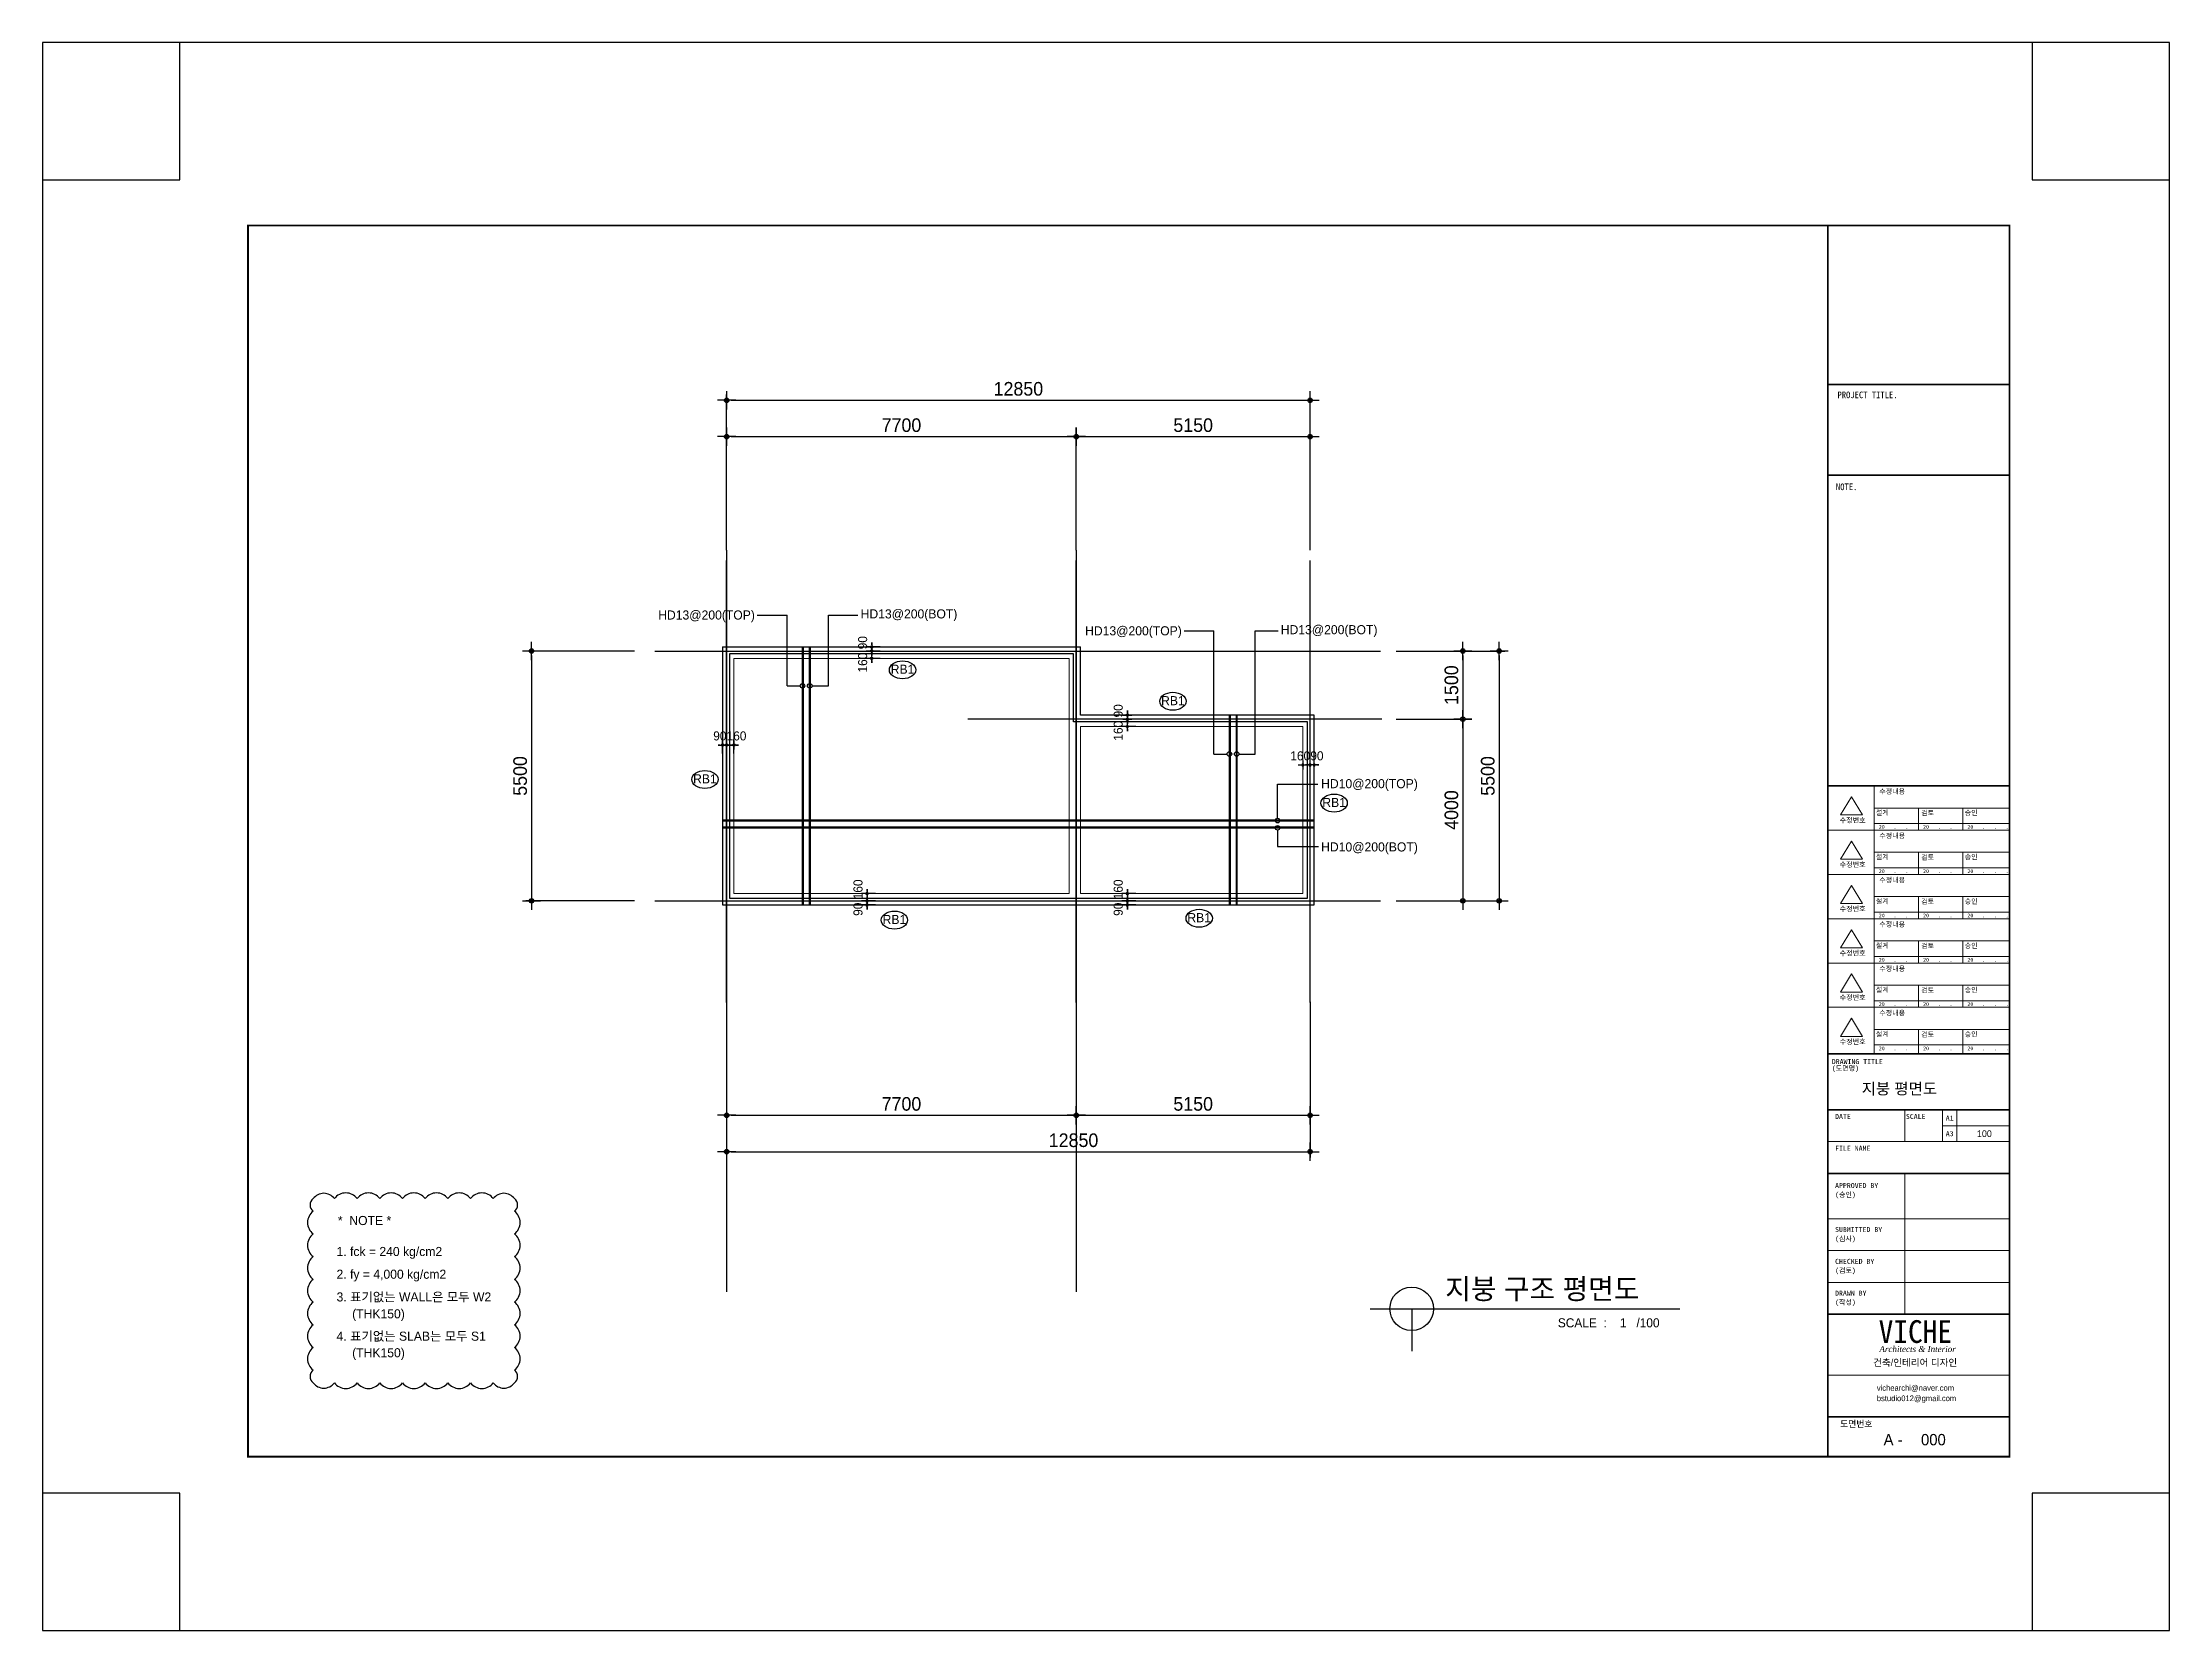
# Model space of a CAD drawing. Header units: millimetres. Extents: x 2237537 to 2823092, y 532110 to 734861.
# Drawn here: x 2448337 to 2495181, y 602024 to 636981 of the extents above; entities that cross this region are included whole.
import ezdxf
from ezdxf.enums import TextEntityAlignment as Align
from ezdxf.lldxf.tags import DXFTag

# ---------------------------------------------------------------- set-up
doc = ezdxf.new("R2010")
doc.units = ezdxf.units.MM
doc.header["$LTSCALE"] = 300
doc.header["$MEASUREMENT"] = 0
doc.layers.get('0').update_dxf_attribs({"lineweight": 0})
for name, color, linetype in [('2', 2, 'Continuous'), ('6', 6, 'Continuous'), ('A-SHT', 9, 'Continuous'), ('BOX-T1', 3, 'Continuous'), ('BOX-T2', 4, 'Continuous'), ('CEN', 1, 'CEN'), ('COL', 2, 'Continuous'), ('DIM', 7, 'Continuous'), ('ETC', 6, 'Continuous'), ('FORM', 4, 'Continuous'), ('TEX', 3, 'Continuous'), ('WID', 4, 'Continuous'), ('도면층4', 3, 'Continuous')]:
    doc.layers.add(name, color=color, linetype=linetype)
doc.styles.add('box3', font='Expo M.ttf')
doc.styles.add('box4', font='GulimChe.ttf')
doc.styles.add('doul2', font='TIMESI.TTF')
doc.styles.add('STYLE1', font='DotumChe.ttf')
doc.styles.add('울릉도', font='Expo M.ttf')
doc.styles.add('주열', font='Dotum.ttf')
doc.styles.add('타이틀', font='H2HDRM.TTF')
doc.styles.add('휴먼세엑스포', font='Dotum.ttf')
tags = doc.linetypes.add('CEN', pattern=[62, 60, -1, 0, -1]).pattern_tags.tags
tags[10:11] = [DXFTag(74, 4), DXFTag(75, 0), DXFTag(340, '0'), DXFTag(46, 1.0), DXFTag(50, 0.0), DXFTag(44, 0.0), DXFTag(45, 0.0)]
tags[8:9] = [DXFTag(74, 4), DXFTag(75, 0), DXFTag(340, '0'), DXFTag(46, 1.0), DXFTag(50, 0.0), DXFTag(44, 0.0), DXFTag(45, 0.0)]
tags[6:7] = [DXFTag(74, 4), DXFTag(75, 0), DXFTag(340, '0'), DXFTag(46, 1.0), DXFTag(50, 0.0), DXFTag(44, 0.0), DXFTag(45, 0.0)]
tags[4:5] = [DXFTag(74, 4), DXFTag(75, 0), DXFTag(340, '0'), DXFTag(46, 1.0), DXFTag(50, 0.0), DXFTag(44, 0.0), DXFTag(45, 0.0)]
tags = doc.linetypes.add('HID', pattern=[2.3, 1.5, -0.8]).pattern_tags.tags
tags[6:7] = [DXFTag(74, 4), DXFTag(75, 0), DXFTag(340, '0'), DXFTag(46, 1.0), DXFTag(50, 0.0), DXFTag(44, 0.0), DXFTag(45, 0.0)]
tags[4:5] = [DXFTag(74, 4), DXFTag(75, 0), DXFTag(340, '0'), DXFTag(46, 1.0), DXFTag(50, 0.0), DXFTag(44, 0.0), DXFTag(45, 0.0)]
doc.dimstyles.new('CPDIM1', dxfattribs={"dimtxt": 3, "dimasz": 1, "dimexe": 1.25, "dimexo": 1, "dimgap": 1, "dimtad": 1, "dimdec": 0, "dimzin": 1, "dimdsep": 46, "dimtxsty": '휴먼세엑스포', "dimblk1": 'Z_DOT', "dimblk2": 'Z_DOT', "dimsah": 1, "dimcen": 2.5, "dimadec": 0, "dimazin": 0, "dimtfac": 1, "dimtdec": 0, "dimtix": 1, "dimtmove": 2, "dimatfit": 3, "dimldrblk": 'Z_DOT', "dimfxl": 1, "dimtolj": 1, "dimtzin": 1, "dimarcsym": 0})

# ---------------------------------------------------------------- blocks, each defined once
blk = doc.blocks.new('Z_DOT')
at = {"layer": 'DIM', "color": 7}
for p, q in [((-2, 0), (2, 0)), ((0, -2), (0, 2))]:
    blk.add_line(p, q, dxfattribs=at)
for radius in [0.5, 0.25]:
    blk.add_circle((0, 0), radius, dxfattribs=at)
blk = doc.blocks.new('*D72')
at = {"layer": 'DEFPOINTS', "color": 0}
for p in [(2471104, 628305), (2463404, 625705), (2471104, 625705)]:
    blk.add_point(p, dxfattribs=at)
at = {"layer": 'DIM', "color": 0, "lineweight": -2}
for p, q in [((2463404, 625805), (2463404, 628430)), ((2463504, 628305), (2471004, 628305)), ((2471104, 625805), (2471104, 628430))]:
    blk.add_line(p, q, dxfattribs=at)
at = {"layer": 'DIM', "color": 0, "lineweight": -2, "xscale": 100, "yscale": 100, "zscale": 100, "rotation": 180}
blk.add_blockref('Z_DOT', (2463404, 628305), dxfattribs=at)
at = {"layer": 'DIM', "color": 0, "lineweight": -2, "xscale": 100, "yscale": 100, "zscale": 100}
blk.add_blockref('Z_DOT', (2471104, 628305), dxfattribs=at)
at = {"layer": 'DIM', "color": 0, "insert": (2467254, 628556), "char_height": 300, "attachment_point": 5, "style": '휴먼세엑스포'}
blk.add_mtext('\\A1;7700', dxfattribs=at)
blk = doc.blocks.new('*D73')
at = {"layer": 'DEFPOINTS', "color": 0}
for p in [(2476254, 629105), (2463404, 625705), (2476254, 625705)]:
    blk.add_point(p, dxfattribs=at)
at = {"layer": 'DIM', "color": 0, "lineweight": -2}
for p, q in [((2463404, 625805), (2463404, 629230)), ((2476254, 625805), (2476254, 629230)), ((2463504, 629105), (2476154, 629105))]:
    blk.add_line(p, q, dxfattribs=at)
at = {"layer": 'DIM', "color": 0, "lineweight": -2, "xscale": 100, "yscale": 100, "zscale": 100, "rotation": 180}
blk.add_blockref('Z_DOT', (2463404, 629105), dxfattribs=at)
at = {"layer": 'DIM', "color": 0, "lineweight": -2, "xscale": 100, "yscale": 100, "zscale": 100}
blk.add_blockref('Z_DOT', (2476254, 629105), dxfattribs=at)
at = {"layer": 'DIM', "color": 0, "insert": (2469829, 629356), "char_height": 300, "attachment_point": 5, "style": '휴먼세엑스포'}
blk.add_mtext('\\A1;12850', dxfattribs=at)
blk = doc.blocks.new('*D74')
at = {"layer": 'DEFPOINTS', "color": 0}
for p in [(2461478, 623585), (2459107, 618085), (2461478, 618085)]:
    blk.add_point(p, dxfattribs=at)
at = {"layer": 'DIM', "color": 0, "lineweight": -2}
for p, q in [((2461378, 623585), (2458982, 623585)), ((2459107, 623485), (2459107, 618185)), ((2461378, 618085), (2458982, 618085))]:
    blk.add_line(p, q, dxfattribs=at)
at = {"layer": 'DIM', "color": 0, "lineweight": -2, "xscale": 100, "yscale": 100, "zscale": 100}
for p, rotation in [((2459107, 623585), 90), ((2459107, 618085), 270)]:
    blk.add_blockref('Z_DOT', p, dxfattribs=dict(at, rotation=rotation))
at = {"layer": 'DIM', "color": 0, "insert": (2458857, 620835), "char_height": 300, "attachment_point": 5, "rotation": 90, "style": '휴먼세엑스포'}
blk.add_mtext('\\A1;5500', dxfattribs=at)
blk = doc.blocks.new('*D75')
at = {"layer": 'DEFPOINTS', "color": 0}
for p in [(2476254, 628305), (2471104, 625705), (2476254, 625705)]:
    blk.add_point(p, dxfattribs=at)
at = {"layer": 'DIM', "color": 0, "lineweight": -2}
for p, q in [((2471104, 625805), (2471104, 628430)), ((2471204, 628305), (2476154, 628305)), ((2476254, 625805), (2476254, 628430))]:
    blk.add_line(p, q, dxfattribs=at)
at = {"layer": 'DIM', "color": 0, "lineweight": -2, "xscale": 100, "yscale": 100, "zscale": 100, "rotation": 180}
blk.add_blockref('Z_DOT', (2471104, 628305), dxfattribs=at)
at = {"layer": 'DIM', "color": 0, "lineweight": -2, "xscale": 100, "yscale": 100, "zscale": 100}
blk.add_blockref('Z_DOT', (2476254, 628305), dxfattribs=at)
at = {"layer": 'DIM', "color": 0, "insert": (2473679, 628556), "char_height": 300, "attachment_point": 5, "style": '휴먼세엑스포'}
blk.add_mtext('\\A1;5150', dxfattribs=at)
blk = doc.blocks.new('*D76')
at = {"layer": 'DEFPOINTS', "color": 0}
for p in [(2478047, 623585), (2478047, 618085), (2480418, 618085)]:
    blk.add_point(p, dxfattribs=at)
at = {"layer": 'DIM', "color": 0, "lineweight": -2}
for p, q in [((2478147, 623585), (2480543, 623585)), ((2480418, 623485), (2480418, 618185)), ((2478147, 618085), (2480543, 618085))]:
    blk.add_line(p, q, dxfattribs=at)
at = {"layer": 'DIM', "color": 0, "lineweight": -2, "xscale": 100, "yscale": 100, "zscale": 100}
for p, rotation in [((2480418, 623585), 90), ((2480418, 618085), 270)]:
    blk.add_blockref('Z_DOT', p, dxfattribs=dict(at, rotation=rotation))
at = {"layer": 'DIM', "color": 0, "insert": (2480168, 620835), "char_height": 300, "attachment_point": 5, "rotation": 90, "style": '휴먼세엑스포'}
blk.add_mtext('\\A1;5500', dxfattribs=at)
blk = doc.blocks.new('*D77')
at = {"layer": 'DEFPOINTS', "color": 0}
for p in [(2478047, 622085), (2478047, 618085), (2479618, 618085)]:
    blk.add_point(p, dxfattribs=at)
at = {"layer": 'DIM', "color": 0, "lineweight": -2}
for p, q in [((2478147, 622085), (2479743, 622085)), ((2479618, 621985), (2479618, 618185)), ((2478147, 618085), (2479743, 618085))]:
    blk.add_line(p, q, dxfattribs=at)
at = {"layer": 'DIM', "color": 0, "lineweight": -2, "xscale": 100, "yscale": 100, "zscale": 100}
for p, rotation in [((2479618, 622085), 90), ((2479618, 618085), 270)]:
    blk.add_blockref('Z_DOT', p, dxfattribs=dict(at, rotation=rotation))
at = {"layer": 'DIM', "color": 0, "insert": (2479368, 620085), "char_height": 300, "attachment_point": 5, "rotation": 90, "style": '휴먼세엑스포'}
blk.add_mtext('\\A1;4000', dxfattribs=at)
blk = doc.blocks.new('*D78')
at = {"layer": 'DEFPOINTS', "color": 0}
for p in [(2478047, 623585), (2478047, 622085), (2479618, 622085)]:
    blk.add_point(p, dxfattribs=at)
at = {"layer": 'DIM', "color": 0, "lineweight": -2}
for p, q in [((2478147, 623585), (2479743, 623585)), ((2479618, 623485), (2479618, 622185)), ((2478147, 622085), (2479743, 622085))]:
    blk.add_line(p, q, dxfattribs=at)
at = {"layer": 'DIM', "color": 0, "lineweight": -2, "xscale": 100, "yscale": 100, "zscale": 100}
for p, rotation in [((2479618, 623585), 90), ((2479618, 622085), 270)]:
    blk.add_blockref('Z_DOT', p, dxfattribs=dict(at, rotation=rotation))
at = {"layer": 'DIM', "color": 0, "insert": (2479368, 622835), "char_height": 300, "attachment_point": 5, "rotation": 90, "style": '휴먼세엑스포'}
blk.add_mtext('\\A1;1500', dxfattribs=at)
blk = doc.blocks.new('*D79')
at = {"layer": 'DEFPOINTS', "color": 0}
for p in [(2463404, 615964), (2471104, 615964), (2471104, 613364)]:
    blk.add_point(p, dxfattribs=at)
at = {"layer": 'DIM', "color": 0, "lineweight": -2}
for p, q in [((2463404, 615864), (2463404, 613239)), ((2471104, 615864), (2471104, 613239)), ((2463504, 613364), (2471004, 613364))]:
    blk.add_line(p, q, dxfattribs=at)
at = {"layer": 'DIM', "color": 0, "lineweight": -2, "xscale": 100, "yscale": 100, "zscale": 100, "rotation": 180}
blk.add_blockref('Z_DOT', (2463404, 613364), dxfattribs=at)
at = {"layer": 'DIM', "color": 0, "lineweight": -2, "xscale": 100, "yscale": 100, "zscale": 100}
blk.add_blockref('Z_DOT', (2471104, 613364), dxfattribs=at)
at = {"layer": 'DIM', "color": 0, "insert": (2467254, 613614), "char_height": 300, "attachment_point": 5, "style": '휴먼세엑스포'}
blk.add_mtext('\\A1;7700', dxfattribs=at)
blk = doc.blocks.new('*D80')
at = {"layer": 'DEFPOINTS', "color": 0}
for p in [(2463404, 615964), (2476254, 615964), (2476254, 612564)]:
    blk.add_point(p, dxfattribs=at)
at = {"layer": 'DIM', "color": 0, "lineweight": -2}
for p, q in [((2463404, 615864), (2463404, 612439)), ((2476254, 615864), (2476254, 612439)), ((2463504, 612564), (2476154, 612564))]:
    blk.add_line(p, q, dxfattribs=at)
at = {"layer": 'DIM', "color": 0, "lineweight": -2, "xscale": 100, "yscale": 100, "zscale": 100, "rotation": 180}
blk.add_blockref('Z_DOT', (2463404, 612564), dxfattribs=at)
at = {"layer": 'DIM', "color": 0, "lineweight": -2, "xscale": 100, "yscale": 100, "zscale": 100}
blk.add_blockref('Z_DOT', (2476254, 612564), dxfattribs=at)
at = {"layer": 'DIM', "color": 0, "insert": (2471044, 612814), "char_height": 300, "attachment_point": 5, "style": '휴먼세엑스포'}
blk.add_mtext('\\A1;12850', dxfattribs=at)
blk = doc.blocks.new('*D81')
at = {"layer": 'DEFPOINTS', "color": 0}
for p in [(2471104, 615964), (2476254, 615964), (2476254, 613364)]:
    blk.add_point(p, dxfattribs=at)
at = {"layer": 'DIM', "color": 0, "lineweight": -2}
for p, q in [((2471104, 615864), (2471104, 613239)), ((2476254, 615864), (2476254, 613239)), ((2471204, 613364), (2476154, 613364))]:
    blk.add_line(p, q, dxfattribs=at)
at = {"layer": 'DIM', "color": 0, "lineweight": -2, "xscale": 100, "yscale": 100, "zscale": 100, "rotation": 180}
blk.add_blockref('Z_DOT', (2471104, 613364), dxfattribs=at)
at = {"layer": 'DIM', "color": 0, "lineweight": -2, "xscale": 100, "yscale": 100, "zscale": 100}
blk.add_blockref('Z_DOT', (2476254, 613364), dxfattribs=at)
at = {"layer": 'DIM', "color": 0, "insert": (2473679, 613614), "char_height": 300, "attachment_point": 5, "style": '휴먼세엑스포'}
blk.add_mtext('\\A1;5150', dxfattribs=at)
blk = doc.blocks.new('FORM')
for p, q in [((156736, 34982), (156736, 34282)), ((157563, 34982), (157563, 34282)), ((157883, 34982), (157883, 34282)), ((155038, 34282), (159038, 34282)), ((157563, 34632), (159038, 34632)), ((156736, 33582), (156736, 30482)), ((155038, 32582), (159038, 32582)), ((155038, 31882), (159038, 31882)), ((155038, 31182), (159038, 31182))]:
    blk.add_line(p, q)
for points in [[(155561, 41874), (155320, 41473), (155801, 41473), (155561, 41874)], [(156063, 42115), (156063, 41140)], [(156063, 41627), (159038, 41627)], [(156063, 41286), (159038, 41286)], [(157039, 41627), (157039, 41140)], [(158014, 41627), (158014, 41140)], [(155038, 41140), (159038, 41140)], [(155038, 41140), (159038, 41140)], [(155561, 40899), (155320, 40497), (155801, 40497), (155561, 40899)], [(156063, 41140), (156063, 40164)], [(156063, 40652), (159038, 40652)], [(156063, 40311), (159038, 40311)], [(157039, 40652), (157039, 40164)], [(158014, 40652), (158014, 40164)], [(155038, 40164), (159038, 40164)], [(155038, 40164), (159038, 40164)], [(155561, 39924), (155320, 39522), (155801, 39522), (155561, 39924)], [(156063, 40164), (156063, 39189)], [(156063, 39677), (159038, 39677)], [(157039, 39677), (157039, 39189)], [(158014, 39677), (158014, 39189)], [(155038, 39189), (159038, 39189)], [(155038, 39189), (159038, 39189)], [(155561, 38948), (155320, 38547), (155801, 38547), (155561, 38948)], [(156063, 39335), (159038, 39335)], [(156063, 39189), (156063, 38214)], [(156063, 38702), (159038, 38702)], [(157039, 38702), (157039, 38214)], [(158014, 38702), (158014, 38214)], [(155038, 38214), (159038, 38214)], [(155038, 38214), (159038, 38214)], [(155561, 37973), (155320, 37571), (155801, 37571), (155561, 37973)], [(156063, 38360), (159038, 38360)], [(156063, 38214), (156063, 37239)], [(156063, 37726), (159038, 37726)], [(157039, 37726), (157039, 37239)], [(158014, 37726), (158014, 37239)], [(155038, 37239), (159038, 37239)], [(155038, 37239), (159038, 37239)], [(156063, 37385), (159038, 37385)], [(156063, 37239), (156063, 36213)], [(155561, 36998), (155320, 36596), (155801, 36596), (155561, 36998)], [(156063, 36751), (159038, 36751)], [(157039, 36751), (157039, 36213)], [(158014, 36751), (158014, 36213)], [(156063, 36410), (159038, 36410)], [(155038, 29140), (159038, 29140)]]:
    blk.add_lwpolyline(points)
at = {"layer": 'A-SHT'}
blk.add_lwpolyline([(157038, 42115), (159038, 42115)], dxfattribs=at)
at = {"layer": 'FORM', "flags": 128}
blk.add_lwpolyline([(162564, 26543), (159542, 26543), (159542, 23521), (162564, 23521), (162564, 58478), (159542, 58478), (159542, 55456), (162564, 55456), (162564, 58478), (115719, 58478), (115719, 55456), (118742, 55456), (118742, 58478), (115719, 58478), (115719, 23521), (118742, 23521), (118742, 26543), (115719, 26543), (115719, 23521), (162564, 23521)], dxfattribs=at)
at = {"layer": 'FORM', "const_width": 37.8}
blk.add_lwpolyline([(120245, 27347), (120245, 54452), (159038, 54452), (159038, 27347)], close=True, dxfattribs=at)
at = {"layer": 'FORM'}
for points, const_width in [([(159038, 50952), (155038, 50952)], 37.5), ([(159038, 48952), (155038, 48952)], 37.5), ([(155038, 42115), (159038, 42115)], 37.5), ([(155038, 36213), (159038, 36213)], 37.5), ([(155038, 34982), (159038, 34982)], 37.5), ([(155038, 33582), (159038, 33582)], 37.1), ([(155038, 30482), (159038, 30482)], 37.1), ([(155038, 28225), (159038, 28225)], 37.5)]:
    blk.add_lwpolyline(points, dxfattribs=dict(at, const_width=const_width))
at = {"layer": 'BOX-T2', "style": 'box4'}
for s, height, p in [('PROJECT TITLE.', 146.29, (155914, 50649)), ('NOTE.', 146.3, (155454, 48625))]:
    blk.add_text(s, height=height, dxfattribs=at).set_placement(p, align=Align.CENTER)
for s, height, p in [('수정내용', 110.6, (156172, 41937)), ('수정번호', 110.6, (155301, 41303)), ('설계', 110.6, (156098, 41472)), ('20   .   .   .', 82.9, (156163, 41171)), ('검토', 110.6, (157097, 41464)), ('20   .   .   .', 82.9, (157138, 41171)), ('승인', 110.6, (158054, 41468)), ('20   .   .   .', 82.9, (158114, 41171)), ('수정내용', 110.6, (156172, 40962)), ('수정번호', 110.6, (155301, 40328)), ('설계', 110.6, (156098, 40496)), ('검토', 110.6, (157097, 40488)), ('승인', 110.6, (158054, 40493)), ('20   .   .   .', 82.9, (156163, 40195)), ('수정내용', 110.6, (156172, 39986)), ('20   .   .   .', 82.9, (157138, 40195)), ('20   .   .   .', 82.9, (158114, 40195)), ('수정번호', 110.6, (155301, 39353)), ('설계', 110.6, (156098, 39521)), ('검토', 110.6, (157097, 39513)), ('승인', 110.6, (158054, 39518)), ('20   .   .   .', 82.9, (156163, 39220)), ('수정내용', 110.6, (156172, 39011)), ('20   .   .   .', 82.9, (157138, 39220)), ('20   .   .   .', 82.9, (158114, 39220)), ('수정번호', 110.6, (155301, 38377)), ('설계', 110.6, (156098, 38546)), ('검토', 110.6, (157097, 38538)), ('승인', 110.6, (158054, 38542)), ('20   .   .   .', 82.9, (156163, 38245)), ('수정내용', 110.6, (156172, 38036)), ('20   .   .   .', 82.9, (157138, 38245)), ('20   .   .   .', 82.9, (158114, 38245)), ('수정번호', 110.6, (155301, 37402)), ('설계', 110.6, (156098, 37571)), ('검토', 110.6, (157097, 37563)), ('승인', 110.6, (158054, 37567)), ('20   .   .   .', 82.9, (156163, 37270)), ('수정내용', 110.6, (156172, 37061)), ('20   .   .   .', 82.9, (157138, 37270)), ('20   .   .   .', 82.9, (158114, 37270)), ('수정번호', 110.6, (155301, 36427)), ('설계', 110.6, (156098, 36595)), ('검토', 110.6, (157097, 36587)), ('승인', 110.6, (158054, 36592)), ('DRAWING TITLE', 110.59, (155127, 35989)), ('20   .   .   .', 82.9, (156163, 36294)), ('20   .   .   .', 82.9, (157138, 36294)), ('20   .   .   .', 82.9, (158114, 36294)), ('(도면명)', 110.6, (155127, 35843)), ('DATE', 110.6, (155199, 34781)), ('SCALE', 110.6, (156759, 34781)), ('A1', 110.6, (157637, 34746)), ('A3', 110.6, (157637, 34402)), ('FILE NAME', 110.6, (155199, 34081)), ('APPROVED BY', 110.59, (155199, 33260)), ('(승인)', 110.6, (155199, 33060)), ('SUBMITTED BY', 110.59, (155199, 32291)), ('(심사)', 110.6, (155199, 32091)), ('CHECKED BY', 110.6, (155199, 31591)), ('(검토)', 110.6, (155199, 31391)), ('DRAWN BY', 110.6, (155199, 30891)), ('(작성)', 110.6, (155199, 30691)), ('도면번호', 138.3, (155310, 28000))]:
    blk.add_text(s, height=height, dxfattribs=at).set_placement(p)

msp = doc.modelspace()

# ---------------------------------------------------------------- linework, layer by layer
at = {"linetype": 'HID', "ltscale": 0.3}
for p, q in [((2463564.1, 623424.7), (2463564.1, 618244.7)), ((2463564.1, 623424.7), (2470944.1, 623424.7)), ((2470944.1, 618244.7), (2470944.1, 623424.7)), ((2476094.1, 621924.7), (2471194.1, 621924.7)), ((2471194.1, 618244.7), (2471194.1, 621924.7)), ((2476094.1, 618244.7), (2476094.1, 621924.7)), ((2463564.1, 618244.7), (2470944.1, 618244.7)), ((2471194.1, 618244.7), (2476094.1, 618244.7))]:
    msp.add_line(p, q, dxfattribs=at)
at = {"layer": '2'}
for p, q in [((2477580, 609105.3), (2484399.2, 609105.3)), ((2478491.6, 609105.3), (2478491.6, 608173.8))]:
    msp.add_line(p, q, dxfattribs=at)
msp.add_circle((2478491.6, 609105.3), 479.1, dxfattribs=at)
at = {"layer": '6'}
for p, q in [((2463404.1, 625805.3), (2463404.1, 609481)), ((2471104.1, 625805.3), (2471104.1, 609481))]:
    msp.add_line(p, q, dxfattribs=at)
at = {"layer": 'CEN'}
for p, q in [((2463404.1, 615848.9), (2463404.1, 625576.9)), ((2471104.1, 615848.9), (2471104.1, 625576.9)), ((2476254.1, 615848.9), (2476254.1, 625576.9)), ((2461821.5, 623584.7), (2477806.1, 623584.7)), ((2477836.8, 622084.7), (2468713.8, 622084.7)), ((2461821.5, 618084.7), (2477806.1, 618084.7))]:
    msp.add_line(p, q, dxfattribs=at)
at = {"layer": 'COL', "const_width": 50}
for points in [[(2465083.9, 617994.7), (2465083.9, 623674.7)], [(2474486.9, 617994.7), (2474486.9, 622174.7)], [(2463314.1, 619852.9), (2476344.1, 619852.9)]]:
    msp.add_lwpolyline(points, dxfattribs=at)
at = {"layer": 'COL', "linetype": 'HID', "const_width": 50}
for points in [[(2465233.9, 617994.7), (2465233.9, 623674.7)], [(2474636.9, 617994.7), (2474636.9, 622174.7)], [(2463314.1, 619702.9), (2476344.1, 619702.9)]]:
    msp.add_lwpolyline(points, dxfattribs=at)
at = {"layer": 'DIM'}
for p, q in [((2466786.1, 623674.7), (2466475.1, 623674.7)), ((2466786.1, 623584.7), (2466475.1, 623584.7)), ((2466786.1, 623584.7), (2466475.1, 623584.7)), ((2466600.1, 623724.7), (2466600.1, 623774.7)), ((2466600.1, 623634.7), (2466600.1, 623684.7)), ((2466600.1, 623584.7), (2466600.1, 623674.7)), ((2466600.1, 623424.7), (2466600.1, 623584.7)), ((2466600.1, 623534.7), (2466600.1, 623484.7)), ((2466786.1, 623424.7), (2466475.1, 623424.7)), ((2466600.1, 623374.7), (2466600.1, 623324.7)), ((2472415, 622174.7), (2472104, 622174.7)), ((2472229, 622224.7), (2472229, 622274.7)), ((2472229, 622134.7), (2472229, 622184.7)), ((2472229, 622084.7), (2472229, 622174.7)), ((2463314.1, 621329.7), (2463314.1, 621640.7)), ((2463404.1, 621329.7), (2463404.1, 621640.7)), ((2463404.1, 621329.7), (2463404.1, 621640.7)), ((2463564.1, 621329.7), (2463564.1, 621640.7)), ((2472415, 622084.7), (2472104, 622084.7)), ((2472415, 622084.7), (2472104, 622084.7)), ((2472415, 621924.7), (2472104, 621924.7)), ((2472229, 621924.7), (2472229, 622084.7)), ((2472229, 622034.7), (2472229, 621984.7)), ((2472229, 621874.7), (2472229, 621824.7)), ((2463264.1, 621515.7), (2463214.1, 621515.7)), ((2463354.1, 621515.7), (2463304.1, 621515.7)), ((2463314.1, 621515.7), (2463404.1, 621515.7)), ((2463404.1, 621515.7), (2463564.1, 621515.7)), ((2463454.1, 621515.7), (2463504.1, 621515.7)), ((2463614.1, 621515.7), (2463664.1, 621515.7)), ((2476394.1, 621076.9), (2476444.1, 621076.9)), ((2466684, 618244.7), (2466373, 618244.7)), ((2466684, 618084.7), (2466373, 618084.7)), ((2466684, 618084.7), (2466373, 618084.7)), ((2466684, 617994.7), (2466373, 617994.7)), ((2466498, 618294.7), (2466498, 618344.7)), ((2466498, 618244.7), (2466498, 618084.7)), ((2466498, 618134.7), (2466498, 618184.7)), ((2466498, 618084.7), (2466498, 617994.7)), ((2466498, 618034.7), (2466498, 617984.7)), ((2466498, 617944.7), (2466498, 617894.7)), ((2472415, 618244.7), (2472104, 618244.7)), ((2472415, 618084.7), (2472104, 618084.7)), ((2472415, 618084.7), (2472104, 618084.7)), ((2472415, 617994.7), (2472104, 617994.7)), ((2472229, 618294.7), (2472229, 618344.7)), ((2472229, 618244.7), (2472229, 618084.7)), ((2472229, 618134.7), (2472229, 618184.7)), ((2472229, 618084.7), (2472229, 617994.7)), ((2472229, 618034.7), (2472229, 617984.7)), ((2472229, 617944.7), (2472229, 617894.7))]:
    msp.add_line(p, q, dxfattribs=at)
at = {"layer": 'ETC'}
for p, q in [((2464075.7, 624375.2), (2464733.9, 624375.2)), ((2464733.9, 622817.9), (2464733.9, 624375.2)), ((2465643.9, 622817.9), (2465643.9, 624375.2)), ((2465643.9, 624375.2), (2466296.1, 624375.2)), ((2473478.7, 624027.2), (2474136.9, 624027.2)), ((2474136.9, 621317.9), (2474136.9, 624027.2)), ((2475046.9, 621317.9), (2475046.9, 624027.2)), ((2475046.9, 624027.2), (2475549.1, 624027.2)), ((2464733.9, 622817.9), (2465023.9, 622817.9)), ((2465283.9, 622817.9), (2465643.9, 622817.9)), ((2474136.9, 621317.9), (2474426.9, 621317.9)), ((2474686.9, 621317.9), (2475046.9, 621317.9)), ((2475537.5, 619902.9), (2475537.5, 620656.9)), ((2475537.5, 620656.9), (2476427.5, 620656.9)), ((2475537.5, 619642.9), (2475537.5, 619282.9)), ((2475537.5, 619282.9), (2476437.5, 619282.9))]:
    msp.add_line(p, q, dxfattribs=at)
msp.add_lwpolyline([(2454298.2, 607475.6, 0.5), (2454764.3, 607475.6, 0.5), (2455264.3, 607475.6, 0.5), (2455764.3, 607475.6, 0.5), (2456264.3, 607475.6, 0.5), (2456764.3, 607475.6, 0.5), (2457264.3, 607475.6, 0.5), (2457764.3, 607475.6, 0.5), (2458264.3, 607475.6, 0.5), (2458730.4, 607475.6, 0.5), (2458730.4, 607475.6, 0.5), (2458730.4, 607753, 0.5), (2458730.4, 608253, 0.5), (2458730.4, 608753, 0.5), (2458730.4, 609253, 0.5), (2458730.4, 609753, 0.5), (2458730.4, 610253, 0.5), (2458730.4, 610753, 0.5), (2458730.4, 611253, 0.5), (2458730.4, 611530.3, 0.5), (2458730.4, 611530.3, 0.5), (2458264.3, 611530.3, 0.5), (2457764.3, 611530.3, 0.5), (2457264.3, 611530.3, 0.5), (2456764.3, 611530.3, 0.5), (2456264.3, 611530.3, 0.5), (2455764.3, 611530.3, 0.5), (2455264.3, 611530.3, 0.5), (2454764.3, 611530.3, 0.5), (2454298.2, 611530.3, 0.5), (2454298.2, 611530.3, 0.5), (2454298.2, 611253, 0.5), (2454298.2, 610753, 0.5), (2454298.2, 610253, 0.5), (2454298.2, 609753, 0.5), (2454298.2, 609253, 0.5), (2454298.2, 608753, 0.5), (2454298.2, 608253, 0.5), (2454298.2, 607753, 0.5), (2454298.2, 607475.6, 0.5)], format="xyb", close=True, dxfattribs=at)
for centre in [(2465073.9, 622817.9), (2465233.9, 622817.9), (2474476.9, 621317.9), (2474636.9, 621317.9), (2475537.5, 619852.9), (2475537.5, 619692.9)]:
    msp.add_circle(centre, 50, dxfattribs=at)
at = {"layer": 'FORM', "const_width": 37.5}
msp.add_lwpolyline([(2487655.2, 605849.9), (2487655.2, 632955)], dxfattribs=at)
at = {"layer": 'WID'}
for p, q in [((2463314.1, 623674.7), (2463314.1, 617994.7)), ((2463314.1, 623674.7), (2471194.1, 623674.7)), ((2471044.1, 623524.7), (2463464.1, 623524.7)), ((2471194.1, 622174.7), (2471194.1, 623674.7)), ((2476344.1, 622174.7), (2471194.1, 622174.7)), ((2476344.1, 617994.7), (2476344.1, 622174.7)), ((2463314.1, 617994.7), (2476344.1, 617994.7))]:
    msp.add_line(p, q, dxfattribs=at)
msp.add_lwpolyline([(2463464.1, 623524.7), (2463464.1, 618144.7), (2476194.1, 618144.7), (2476194.1, 622024.7), (2471044.1, 622024.7), (2471044.1, 623524.7)], dxfattribs=at)
for centre in [(2467278, 623170.9), (2473232.7, 622479.4), (2462925, 620757.9), (2476783.6, 620238.4), (2473811, 617701.9), (2467099, 617661.9)]:
    msp.add_ellipse(centre, major_axis=(-290, 0), ratio=0.6810345, dxfattribs=at)

# ---------------------------------------------------------------- block references
msp.add_blockref('FORM', (2332617.3, 578502.8))
at = {"layer": 'DIM', "yscale": 50, "zscale": 50}
for p, xscale, rotation in [((2466600.1, 623674.7), 50, 270), ((2466600.1, 623584.7), 50, 270), ((2466600.1, 623584.7), 50, 90), ((2466600.1, 623424.7), 50, 90), ((2472229, 622174.7), 50, 270), ((2472229, 622084.7), 50, 270), ((2472229, 622084.7), 50, 90), ((2472229, 621924.7), 50, 90), ((2463404.1, 621515.7), 50, 180), ((2463564.1, 621515.7), 50, 180), ((2476094.1, 621076.9), -50, 180), ((2466498, 618244.7), -50, 90), ((2466498, 618084.7), -50, 270), ((2466498, 618084.7), -50, 90), ((2466498, 617994.7), -50, 270), ((2472229, 618244.7), -50, 90), ((2472229, 618084.7), -50, 270), ((2472229, 618084.7), -50, 90), ((2472229, 617994.7), -50, 270)]:
    msp.add_blockref('Z_DOT', p, dxfattribs=dict(at, xscale=xscale, rotation=rotation))
for p, xscale in [((2463314.1, 621515.7), 50), ((2463404.1, 621515.7), 50), ((2476254.1, 621076.9), -50), ((2476344.1, 621076.9), -50)]:
    msp.add_blockref('Z_DOT', p, dxfattribs=dict(at, xscale=xscale))

# ---------------------------------------------------------------- texts
at = {"color": 6, "style": 'STYLE1'}
msp.add_text('VICHE', height=500, dxfattribs=at).set_placement((2488775.9, 608353.9))
at = {"layer": '2', "style": '휴먼세엑스포'}
for s, height, p in [('지붕 구조 평면도', 450, (2479229.3, 609541.5)), ('SCALE  :    1   /100', 200, (2481711.1, 608796.4))]:
    msp.add_text(s, height=height, dxfattribs=at).set_placement(p, align=Align.MIDDLE_LEFT)
at = {"layer": 'BOX-T1', "style": 'box3'}
msp.add_text('건축/인테리어 디자인', height=150, dxfattribs=at).set_placement((2488655.4, 607846))
for s, p in [('vichearchi@naver.com', (2488735.6, 607262.2)), ('bstudio012@gmail.com', (2488735.6, 607034.2))]:
    msp.add_text(s, height=125, dxfattribs=at).set_placement(p, align=Align.BOTTOM_LEFT)
at = {"layer": 'COL', "style": '타이틀'}
msp.add_text('지붕 평면도', height=250, dxfattribs=at).set_placement((2488402.5, 613826.4))
at = {"layer": 'DIM', "char_height": 200, "attachment_point": 5, "rotation": 90, "style": '휴먼세엑스포'}
for s, insert in [('\\A1;90', (2466400, 623768.7)), ('\\A1;160', (2466400, 623330.7)), ('\\A1;90', (2472028.9, 622268.7)), ('\\A1;160', (2472028.9, 621830.7)), ('\\A1;160', (2466297.9, 618338.7)), ('\\A1;160', (2472028.9, 618338.7)), ('\\A1;90', (2466297.9, 617900.7)), ('\\A1;90', (2472028.9, 617900.7))]:
    msp.add_mtext(s, dxfattribs=dict(at, insert=insert))
at = {"layer": 'DIM', "char_height": 200, "attachment_point": 5, "style": '휴먼세엑스포'}
for s, insert in [('\\A1;90', (2463254.1, 621715.9)), ('\\A1;160', (2463621, 621715.9)), ('\\A1;160', (2476037.2, 621277.1)), ('\\A1;90', (2476404.1, 621277.1))]:
    msp.add_mtext(s, dxfattribs=dict(at, insert=insert))
at = {"layer": 'TEX'}
for s, height, style, p in [('HD13@200(TOP)', 200, '울릉도', (2461896.3, 624278.8)), ('HD13@200(BOT)', 200, '울릉도', (2466355.3, 624303.5)), ('HD13@200(TOP)', 200, '울릉도', (2471299.3, 623930.8)), ('HD13@200(BOT)', 200, '울릉도', (2475608.3, 623955.5)), ('HD10@200(TOP)', 200, '울릉도', (2476497.5, 620565.9)), ('HD10@200(BOT)', 200, '울릉도', (2476497.5, 619172.9)), ('100', 150, '주열', (2490941.7, 612885.1)), ('1. fck = 240 kg/cm2', 200, '울릉도', (2454811.9, 610266.4)), ('2. fy = 4,000 kg/cm2', 200, '울릉도', (2454811.9, 609766.4)), ('3. 표기없는 WALL은 모두 W2', 200, '울릉도', (2454811.9, 609266.4)), ('(THK150)', 200, '울릉도', (2455156.3, 608894.7)), ('4. 표기없는 SLAB는 모두 S1', 200, '울릉도', (2454811.9, 608401.9)), ('(THK150)', 200, '울릉도', (2455156.3, 608037.4)), ('A - ', 250, '주열', (2488885.5, 606099)), ('000', 250, '주열', (2489709, 606099))]:
    msp.add_text(s, height=height, dxfattribs=dict(at, style=style)).set_placement(p)
at = {"layer": 'TEX', "style": '울릉도'}
for s, p in [('RB1', (2467278, 623184.3)), ('RB1', (2473232.7, 622492.8)), ('RB1', (2462925, 620771.3)), ('RB1', (2476783.5, 620251.8)), ('RB1', (2467099, 617675.3)), ('RB1', (2473811, 617715.3)), ('*  NOTE *', (2455428.8, 611048.7))]:
    msp.add_text(s, height=200, dxfattribs=at).set_placement(p, align=Align.MIDDLE)
at = {"layer": '도면층4', "color": 3, "style": 'doul2'}
msp.add_text('Architects & Interior', height=131.868, dxfattribs=at).set_placement((2488792.4, 608219), align=Align.MIDDLE_LEFT)

# ---------------------------------------------------------------- dimensions: what is measured, and where the dimension line sits
at = {"layer": 'DIM'}
for base, p1, p2, picture, middle in [((2476254.1, 629105.3), (2463404.1, 625705.3), (2476254.1, 625705.3), '*D73', (2469829.1, 629355.5)), ((2471104.1, 628305.3), (2463404.1, 625705.3), (2471104.1, 625705.3), '*D72', (2467254.1, 628555.5)), ((2476254.1, 628305.3), (2471104.1, 625705.3), (2476254.1, 625705.3), '*D75', (2473679.1, 628555.5)), ((2471104.1, 613364.2), (2463404.1, 615964.2), (2471104.1, 615964.2), '*D79', (2467254.1, 613614.4)), ((2476254.1, 613364.2), (2471104.1, 615964.2), (2476254.1, 615964.2), '*D81', (2473679.1, 613614.4))]:
    dim = msp.add_linear_dim(base=base, p1=p1, p2=p2, dimstyle='CPDIM1', override={"dimscale": 100}, dxfattribs=at)
    dim.commit()
    dim.dimension.update_dxf_attribs({"geometry": picture, "text_midpoint": middle})
for base, p1, p2, picture, middle in [((2459107.2, 618084.7), (2461478.1, 623584.7), (2461478.1, 618084.7), '*D74', (2458857, 620834.7)), ((2480418.3, 618084.7), (2478047.4, 623584.7), (2478047.4, 618084.7), '*D76', (2480168.1, 620834.7)), ((2479618.3, 622084.7), (2478047.4, 623584.7), (2478047.4, 622084.7), '*D78', (2479368.1, 622834.7)), ((2479618.3, 618084.7), (2478047.4, 622084.7), (2478047.4, 618084.7), '*D77', (2479368.1, 620084.7))]:
    dim = msp.add_linear_dim(base=base, p1=p1, p2=p2, angle=90, dimstyle='CPDIM1', override={"dimscale": 100}, dxfattribs=at)
    dim.commit()
    dim.dimension.update_dxf_attribs({"geometry": picture, "text_midpoint": middle})
dim = msp.add_linear_dim(base=(2476254.1, 612564.2), p1=(2463404.1, 615964.2), p2=(2476254.1, 615964.2), dimstyle='CPDIM1', override={"dimscale": 100}, dxfattribs=at)
dim.commit()
dim.dimension.update_dxf_attribs({"geometry": '*D80', "text_midpoint": (2471044.1, 612814.4), "dimtype": 160})

doc.saveas('drawing.dxf')
